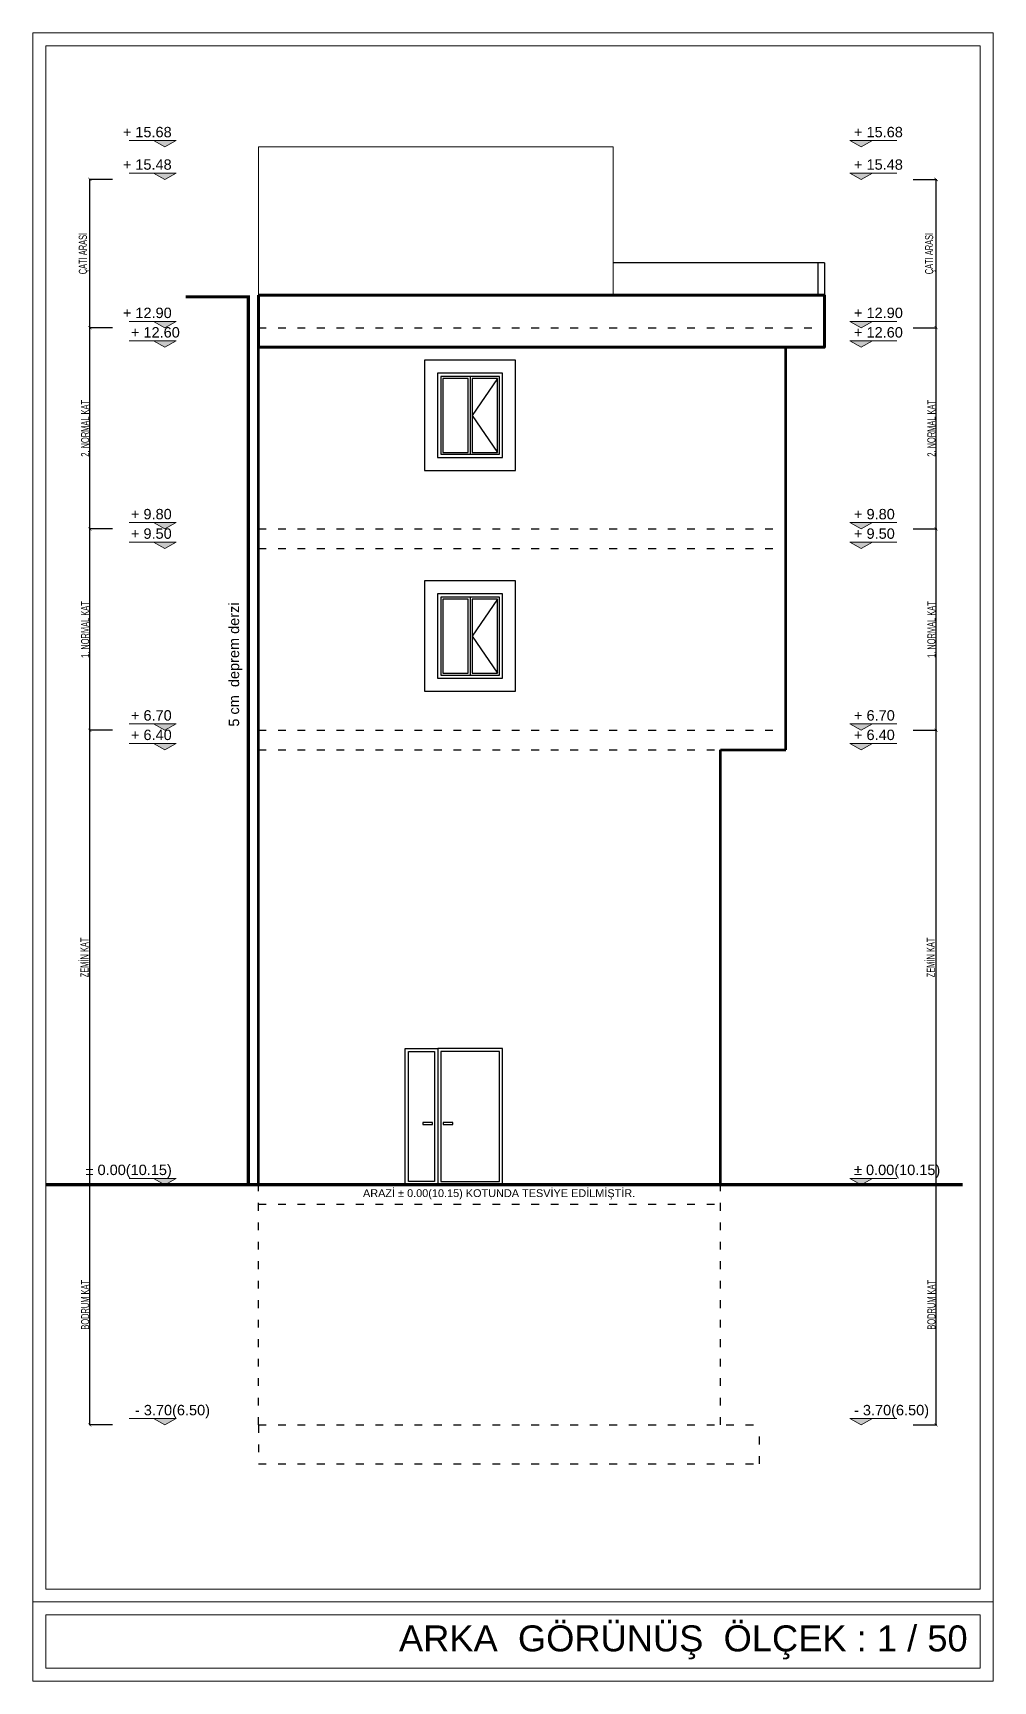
# Model space of a CAD drawing. Header units: millimetres. Extents: x 7519 to 33116, y -1769 to 3101.
# Drawn here: x 31638 to 33116, y 562 to 3101 of the extents above; entities that cross this region are included whole.
import ezdxf

# ---------------------------------------------------------------- set-up
doc = ezdxf.new("R2010")
doc.units = ezdxf.units.MM
doc.linetypes.add('ACAD_ISO03W100', pattern=[30, 12, -18])
doc.linetypes.add('ACAD_ISO04W100', pattern=[30, 24, -3, 0, -3])
doc.layers.add('1', color=7, linetype='Continuous', true_color=0x4137a0)
for name, color, linetype, lineweight in [('6', 42, 'Continuous', 60), ('duvar', 145, 'Continuous', 53), ('iç ölçü x', 20, 'Continuous', 9), ('kesit duvar', 97, 'Continuous', 30), ('KÜTÜPHANE', 34, 'Continuous', 30), ('çizgi', 234, 'Continuous', 9)]:
    doc.layers.add(name, color=color, linetype=linetype, lineweight=lineweight)
doc.layers.add('kapı pen', color=4, linetype='Continuous')
doc.styles.get("Standard").update_dxf_attribs({"font": 'arial.ttf'})
doc.styles.add('UMUT İÇ ÖLÇÜ YAZISI', font='ARIALN.TTF', dxfattribs={"width": 0.7, "height": 12.5})
doc.dimstyles.new('UMUT İÇ ÖLÇÜ', dxfattribs={"dimtxt": 12.5, "dimasz": 5, "dimexe": 1.25, "dimexo": 0.625, "dimtad": 1, "dimtoh": 1, "dimdec": 0, "dimzin": 12, "dimtxsty": 'UMUT İÇ ÖLÇÜ YAZISI', "dimblk": 'ARCHTICK', "dimcen": 5, "dimclrd": 1, "dimclre": 2, "dimclrt": 3, "dimadec": 0, "dimazin": 0, "dimtfac": 1, "dimtdec": 0, "dimtix": 1, "dimtmove": 0, "dimatfit": 3, "dimldrblk": 'ARCHTICK', "dimfxl": 35, "dimfxlon": 1, "dimtfillclr": 256, "dimarcsym": 0})

msp = doc.modelspace()

# ---------------------------------------------------------------- texts
at = {"layer": 'iç ölçü x'}
for s, height, p in [('+ 15.68', 16, (31776.542, 2940.082)), ('+ 15.68', 16, (32902.292, 2940.082)), ('+ 15.48', 16, (31776.542, 2890.082)), ('+ 15.48', 16, (32902.292, 2890.082)), ('+ 12.90', 16, (31776.629, 2661.644)), ('+ 12.90', 16, (32902.292, 2661.644)), ('+ 12.60', 16, (31789.061, 2631.644)), ('+ 12.60', 16, (32902.292, 2631.644)), ('+ 9.80', 16, (31789.061, 2351.644)), ('+ 9.80', 16, (32902.292, 2351.644)), ('+ 9.50', 16, (31789.061, 2321.644)), ('+ 9.50', 16, (32902.292, 2321.644)), ('+ 6.70', 16, (31789.061, 2041.644)), ('+ 6.70', 16, (32902.292, 2041.644)), ('+ 6.40', 16, (31789.061, 2011.644)), ('+ 6.40', 16, (32902.292, 2011.644)), ('± 0.00(10.15)', 16, (31719.156, 1341.644)), ('± 0.00(10.15)', 16, (32902.292, 1341.644)), ('ARAZİ ± 0.00(10.15) KOTUNDA TESVİYE EDİLMİŞTİR.', 12, (32146.325, 1307.758)), ('- 3.70(6.50)', 16, (31795.205, 971.644)), ('- 3.70(6.50)', 16, (32902.292, 971.644)), ('ARKA  GÖRÜNÜŞ  ÖLÇEK : 1 / 50', 40, (32201.642, 608.009))]:
    msp.add_text(s, height=height, dxfattribs=at).set_placement(p)
msp.add_text('5 cm  deprem derzi', height=16, rotation=90, dxfattribs=at).set_placement((31955.609, 2032.313))

# ---------------------------------------------------------------- blocks, each defined once
blk = doc.blocks.new('A$C255917EC')
at = {"layer": 'iç ölçü x'}
h = blk.add_hatch(color=256, dxfattribs=at)
h.dxf.hatch_style = 1
h.paths.add_polyline_path([(0, 0), (43.7, 24.5), (-43.7, 24.5)])
for p, q in [((0, 0), (-43.7, 24.5)), ((-43.7, 24.5), (137.2, 24.5)), ((0, 0), (43.7, 24.5))]:
    blk.add_line(p, q, dxfattribs=at)
blk = doc.blocks.new('_ArchTick')
at = {"color": 0, "linetype": 'ByBlock', "const_width": 0.15}
blk.add_lwpolyline([(-0.5, -0.5), (0.5, 0.5)], dxfattribs=at)
blk = doc.blocks.new('*D566')
at = {"layer": 'Defpoints', "color": 0, "lineweight": 100, "transparency": 16777216}
for p in [(32913.2, 1326.8), (33028.6, 1326.8), (32913.2, 956.8)]:
    blk.add_point(p, dxfattribs=at)
at = {"layer": 'iç ölçü x', "color": 2, "lineweight": -2, "transparency": 16777216}
for p, q in [((32993.6, 1326.8), (33029.8, 1326.8)), ((32993.6, 956.8), (33029.8, 956.8))]:
    blk.add_line(p, q, dxfattribs=at)
at = {"layer": 'iç ölçü x', "color": 1, "lineweight": -2, "transparency": 16777216}
blk.add_line((33028.6, 956.8), (33028.6, 1326.8), dxfattribs=at)
at = {"layer": 'iç ölçü x', "color": 1, "lineweight": -2, "transparency": 16777216, "xscale": 5, "yscale": 5, "zscale": 5}
for p, rotation in [((33028.6, 1326.8), 90), ((33028.6, 956.8), 270)]:
    blk.add_blockref('_ArchTick', p, dxfattribs=dict(at, rotation=rotation))
at = {"layer": 'iç ölçü x', "color": 3, "transparency": 16777216, "insert": (33021.5, 1141.8), "char_height": 12.5, "attachment_point": 5, "rotation": 90, "style": 'UMUT İÇ ÖLÇÜ YAZISI'}
blk.add_mtext('BODRUM KAT', dxfattribs=at)
blk = doc.blocks.new('*D567')
at = {"layer": 'Defpoints', "color": 0, "transparency": 16777216}
for p in [(32913.2, 2026.8), (33028.6, 2026.8), (32913.2, 1326.8)]:
    blk.add_point(p, dxfattribs=at)
at = {"layer": 'iç ölçü x', "color": 2, "lineweight": -2, "transparency": 16777216}
for p, q in [((32993.6, 2026.8), (33029.8, 2026.8)), ((32993.6, 1326.8), (33029.8, 1326.8))]:
    blk.add_line(p, q, dxfattribs=at)
at = {"layer": 'iç ölçü x', "color": 1, "lineweight": -2, "transparency": 16777216}
blk.add_line((33028.6, 1326.8), (33028.6, 2026.8), dxfattribs=at)
at = {"layer": 'iç ölçü x', "color": 1, "lineweight": -2, "transparency": 16777216, "xscale": 5, "yscale": 5, "zscale": 5}
for p, rotation in [((33028.6, 2026.8), 90), ((33028.6, 1326.8), 270)]:
    blk.add_blockref('_ArchTick', p, dxfattribs=dict(at, rotation=rotation))
at = {"layer": 'iç ölçü x', "color": 3, "transparency": 16777216, "insert": (33020.3, 1676.8), "char_height": 12.5, "attachment_point": 5, "rotation": 90, "style": 'UMUT İÇ ÖLÇÜ YAZISI'}
blk.add_mtext('ZEMİN KAT', dxfattribs=at)
blk = doc.blocks.new('*D568')
at = {"layer": 'Defpoints', "color": 0, "transparency": 16777216}
for p in [(32913.2, 2336.8), (33028.6, 2336.8), (32913.2, 2026.8)]:
    blk.add_point(p, dxfattribs=at)
at = {"layer": 'iç ölçü x', "color": 2, "lineweight": -2, "transparency": 16777216}
for p, q in [((32993.6, 2336.8), (33029.8, 2336.8)), ((32993.6, 2026.8), (33029.8, 2026.8))]:
    blk.add_line(p, q, dxfattribs=at)
at = {"layer": 'iç ölçü x', "color": 1, "lineweight": -2, "transparency": 16777216}
blk.add_line((33028.6, 2026.8), (33028.6, 2336.8), dxfattribs=at)
at = {"layer": 'iç ölçü x', "color": 1, "lineweight": -2, "transparency": 16777216, "xscale": 5, "yscale": 5, "zscale": 5}
for p, rotation in [((33028.6, 2336.8), 90), ((33028.6, 2026.8), 270)]:
    blk.add_blockref('_ArchTick', p, dxfattribs=dict(at, rotation=rotation))
at = {"layer": 'iç ölçü x', "color": 3, "transparency": 16777216, "insert": (33021.5, 2181.8), "char_height": 12.5, "attachment_point": 5, "rotation": 90, "style": 'UMUT İÇ ÖLÇÜ YAZISI'}
blk.add_mtext('1. NORMAL KAT', dxfattribs=at)
blk = doc.blocks.new('*D569')
at = {"layer": 'Defpoints', "color": 0, "transparency": 16777216}
for p in [(32913.2, 2646.8), (33028.6, 2646.8), (32913.2, 2336.8)]:
    blk.add_point(p, dxfattribs=at)
at = {"layer": 'iç ölçü x', "color": 2, "lineweight": -2, "transparency": 16777216}
for p, q in [((32993.6, 2646.8), (33029.8, 2646.8)), ((32993.6, 2336.8), (33029.8, 2336.8))]:
    blk.add_line(p, q, dxfattribs=at)
at = {"layer": 'iç ölçü x', "color": 1, "lineweight": -2, "transparency": 16777216}
blk.add_line((33028.6, 2336.8), (33028.6, 2646.8), dxfattribs=at)
at = {"layer": 'iç ölçü x', "color": 1, "lineweight": -2, "transparency": 16777216, "xscale": 5, "yscale": 5, "zscale": 5}
for p, rotation in [((33028.6, 2646.8), 90), ((33028.6, 2336.8), 270)]:
    blk.add_blockref('_ArchTick', p, dxfattribs=dict(at, rotation=rotation))
at = {"layer": 'iç ölçü x', "color": 3, "transparency": 16777216, "insert": (33021.5, 2491.8), "char_height": 12.5, "attachment_point": 5, "rotation": 90, "style": 'UMUT İÇ ÖLÇÜ YAZISI'}
blk.add_mtext('2. NORMAL KAT', dxfattribs=at)
blk = doc.blocks.new('*D570')
at = {"layer": 'Defpoints', "color": 0, "transparency": 16777216}
for p in [(32913.2, 2875.2), (33028.6, 2875.2), (32913.2, 2646.8)]:
    blk.add_point(p, dxfattribs=at)
at = {"layer": 'iç ölçü x', "color": 2, "lineweight": -2, "transparency": 16777216}
for p, q in [((32993.6, 2875.2), (33029.8, 2875.2)), ((32993.6, 2646.8), (33029.8, 2646.8))]:
    blk.add_line(p, q, dxfattribs=at)
at = {"layer": 'iç ölçü x', "color": 1, "lineweight": -2, "transparency": 16777216}
blk.add_line((33028.6, 2646.8), (33028.6, 2875.2), dxfattribs=at)
at = {"layer": 'iç ölçü x', "color": 1, "lineweight": -2, "transparency": 16777216, "xscale": 5, "yscale": 5, "zscale": 5}
for p, rotation in [((33028.6, 2875.2), 90), ((33028.6, 2646.8), 270)]:
    blk.add_blockref('_ArchTick', p, dxfattribs=dict(at, rotation=rotation))
at = {"layer": 'iç ölçü x', "color": 3, "transparency": 16777216, "insert": (33019.8, 2761), "char_height": 12.5, "attachment_point": 5, "rotation": 90, "style": 'UMUT İÇ ÖLÇÜ YAZISI'}
blk.add_mtext('ÇATI ARASI ', dxfattribs=at)
blk = doc.blocks.new('*D556')
at = {"layer": 'Defpoints', "color": 0, "lineweight": 100, "transparency": 16777216}
for p in [(31725.7, 1326.8), (31841.1, 1326.8), (31841.1, 956.8)]:
    blk.add_point(p, dxfattribs=at)
at = {"layer": 'iç ölçü x', "color": 2, "lineweight": -2, "transparency": 16777216}
for p, q in [((31760.7, 1326.8), (31724.5, 1326.8)), ((31760.7, 956.8), (31724.5, 956.8))]:
    blk.add_line(p, q, dxfattribs=at)
at = {"layer": 'iç ölçü x', "color": 1, "lineweight": -2, "transparency": 16777216}
blk.add_line((31725.7, 956.8), (31725.7, 1326.8), dxfattribs=at)
at = {"layer": 'iç ölçü x', "color": 1, "lineweight": -2, "transparency": 16777216, "xscale": 5, "yscale": 5, "zscale": 5}
for p, rotation in [((31725.7, 1326.8), 90), ((31725.7, 956.8), 270)]:
    blk.add_blockref('_ArchTick', p, dxfattribs=dict(at, rotation=rotation))
at = {"layer": 'iç ölçü x', "color": 3, "transparency": 16777216, "insert": (31718.6, 1141.8), "char_height": 12.5, "attachment_point": 5, "rotation": 90, "style": 'UMUT İÇ ÖLÇÜ YAZISI'}
blk.add_mtext('BODRUM KAT', dxfattribs=at)
blk = doc.blocks.new('*D557')
at = {"layer": 'Defpoints', "color": 0, "transparency": 16777216}
for p in [(31725.7, 2026.8), (31841.1, 2026.8), (31841.1, 1326.8)]:
    blk.add_point(p, dxfattribs=at)
at = {"layer": 'iç ölçü x', "color": 2, "lineweight": -2, "transparency": 16777216}
for p, q in [((31760.7, 2026.8), (31724.5, 2026.8)), ((31760.7, 1326.8), (31724.5, 1326.8))]:
    blk.add_line(p, q, dxfattribs=at)
at = {"layer": 'iç ölçü x', "color": 1, "lineweight": -2, "transparency": 16777216}
blk.add_line((31725.7, 1326.8), (31725.7, 2026.8), dxfattribs=at)
at = {"layer": 'iç ölçü x', "color": 1, "lineweight": -2, "transparency": 16777216, "xscale": 5, "yscale": 5, "zscale": 5}
for p, rotation in [((31725.7, 2026.8), 90), ((31725.7, 1326.8), 270)]:
    blk.add_blockref('_ArchTick', p, dxfattribs=dict(at, rotation=rotation))
at = {"layer": 'iç ölçü x', "color": 3, "transparency": 16777216, "insert": (31717.5, 1676.8), "char_height": 12.5, "attachment_point": 5, "rotation": 90, "style": 'UMUT İÇ ÖLÇÜ YAZISI'}
blk.add_mtext('ZEMİN KAT', dxfattribs=at)
blk = doc.blocks.new('*D558')
at = {"layer": 'Defpoints', "color": 0, "transparency": 16777216}
for p in [(31725.7, 2336.8), (31841.1, 2336.8), (31841.1, 2026.8)]:
    blk.add_point(p, dxfattribs=at)
at = {"layer": 'iç ölçü x', "color": 2, "lineweight": -2, "transparency": 16777216}
for p, q in [((31760.7, 2336.8), (31724.5, 2336.8)), ((31760.7, 2026.8), (31724.5, 2026.8))]:
    blk.add_line(p, q, dxfattribs=at)
at = {"layer": 'iç ölçü x', "color": 1, "lineweight": -2, "transparency": 16777216}
blk.add_line((31725.7, 2026.8), (31725.7, 2336.8), dxfattribs=at)
at = {"layer": 'iç ölçü x', "color": 1, "lineweight": -2, "transparency": 16777216, "xscale": 5, "yscale": 5, "zscale": 5}
for p, rotation in [((31725.7, 2336.8), 90), ((31725.7, 2026.8), 270)]:
    blk.add_blockref('_ArchTick', p, dxfattribs=dict(at, rotation=rotation))
at = {"layer": 'iç ölçü x', "color": 3, "transparency": 16777216, "insert": (31718.6, 2181.8), "char_height": 12.5, "attachment_point": 5, "rotation": 90, "style": 'UMUT İÇ ÖLÇÜ YAZISI'}
blk.add_mtext('1. NORMAL KAT', dxfattribs=at)
blk = doc.blocks.new('*D559')
at = {"layer": 'Defpoints', "color": 0, "transparency": 16777216}
for p in [(31725.7, 2646.8), (31841.1, 2646.8), (31841.1, 2336.8)]:
    blk.add_point(p, dxfattribs=at)
at = {"layer": 'iç ölçü x', "color": 2, "lineweight": -2, "transparency": 16777216}
for p, q in [((31760.7, 2646.8), (31724.5, 2646.8)), ((31760.7, 2336.8), (31724.5, 2336.8))]:
    blk.add_line(p, q, dxfattribs=at)
at = {"layer": 'iç ölçü x', "color": 1, "lineweight": -2, "transparency": 16777216}
blk.add_line((31725.7, 2336.8), (31725.7, 2646.8), dxfattribs=at)
at = {"layer": 'iç ölçü x', "color": 1, "lineweight": -2, "transparency": 16777216, "xscale": 5, "yscale": 5, "zscale": 5}
for p, rotation in [((31725.7, 2646.8), 90), ((31725.7, 2336.8), 270)]:
    blk.add_blockref('_ArchTick', p, dxfattribs=dict(at, rotation=rotation))
at = {"layer": 'iç ölçü x', "color": 3, "transparency": 16777216, "insert": (31718.6, 2491.8), "char_height": 12.5, "attachment_point": 5, "rotation": 90, "style": 'UMUT İÇ ÖLÇÜ YAZISI'}
blk.add_mtext('2. NORMAL KAT', dxfattribs=at)
blk = doc.blocks.new('*D560')
at = {"layer": 'Defpoints', "color": 0, "transparency": 16777216}
for p in [(31725.7, 2875.2), (31841.1, 2875.2), (31841.1, 2646.8)]:
    blk.add_point(p, dxfattribs=at)
at = {"layer": 'iç ölçü x', "color": 2, "lineweight": -2, "transparency": 16777216}
for p, q in [((31760.7, 2875.2), (31724.5, 2875.2)), ((31760.7, 2646.8), (31724.5, 2646.8))]:
    blk.add_line(p, q, dxfattribs=at)
at = {"layer": 'iç ölçü x', "color": 1, "lineweight": -2, "transparency": 16777216}
blk.add_line((31725.7, 2646.8), (31725.7, 2875.2), dxfattribs=at)
at = {"layer": 'iç ölçü x', "color": 1, "lineweight": -2, "transparency": 16777216, "xscale": 5, "yscale": 5, "zscale": 5}
for p, rotation in [((31725.7, 2875.2), 90), ((31725.7, 2646.8), 270)]:
    blk.add_blockref('_ArchTick', p, dxfattribs=dict(at, rotation=rotation))
at = {"layer": 'iç ölçü x', "color": 3, "transparency": 16777216, "insert": (31716.9, 2761), "char_height": 12.5, "attachment_point": 5, "rotation": 90, "style": 'UMUT İÇ ÖLÇÜ YAZISI'}
blk.add_mtext('ÇATI ARASI ', dxfattribs=at)

# ---------------------------------------------------------------- dimensions: what is measured, and where the dimension line sits
at = {"layer": 'iç ölçü x'}
for base, p1, p2, text, picture, middle in [((31725.723, 2875.205), (31841.1, 2646.767), (31841.1, 2875.205), 'ÇATI ARASI ', '*D560', (31716.946, 2760.986)), ((33028.571, 2875.205), (32913.193, 2646.767), (32913.193, 2875.205), 'ÇATI ARASI ', '*D570', (33019.795, 2760.986)), ((31725.723, 2646.767), (31841.1, 2336.767), (31841.1, 2646.767), '2. NORMAL KAT', '*D559', (31718.63, 2491.767)), ((33028.571, 2646.767), (32913.193, 2336.767), (32913.193, 2646.767), '2. NORMAL KAT', '*D569', (33021.479, 2491.767)), ((31725.723, 2336.767), (31841.1, 2026.767), (31841.1, 2336.767), '1. NORMAL KAT', '*D558', (31718.63, 2181.767)), ((33028.571, 2336.767), (32913.193, 2026.767), (32913.193, 2336.767), '1. NORMAL KAT', '*D568', (33021.479, 2181.767)), ((31725.723, 2026.767), (31841.1, 1326.767), (31841.1, 2026.767), 'ZEMİN KAT', '*D557', (31717.462, 1676.767)), ((33028.571, 2026.767), (32913.193, 1326.767), (32913.193, 2026.767), 'ZEMİN KAT', '*D567', (33020.31, 1676.767))]:
    dim = msp.add_linear_dim(base=base, p1=p1, p2=p2, angle=90, text=text, dimstyle='UMUT İÇ ÖLÇÜ', override={"dimtmove": 1}, dxfattribs=at)
    dim.commit()
    dim.dimension.update_dxf_attribs({"geometry": picture, "text_midpoint": middle})
for base, p1, p2, picture, middle in [((31725.723, 1326.767), (31841.1, 956.767), (31841.1, 1326.767), '*D556', (31718.63, 1141.767)), ((33028.571, 1326.767), (32913.193, 956.767), (32913.193, 1326.767), '*D566', (33021.479, 1141.767))]:
    dim = msp.add_linear_dim(base=base, p1=p1, p2=p2, angle=90, text='BODRUM KAT', dimstyle='UMUT İÇ ÖLÇÜ', dxfattribs=at)
    dim.commit()
    dim.dimension.update_dxf_attribs({"geometry": picture, "text_midpoint": middle})

# ---------------------------------------------------------------- linework, layer by layer
at = {"layer": '1'}
msp.add_line((31985.455, 2696.767), (32856.605, 2696.767), dxfattribs=at)
at = {"layer": '1', "linetype": 'ACAD_ISO03W100'}
msp.add_line((31985.455, 2646.767), (32856.605, 2646.767), dxfattribs=at)
at = {"layer": '6'}
msp.add_lwpolyline([(31985.455, 2696.767), (32856.605, 2696.767), (32856.605, 2616.767), (31985.455, 2616.767)], close=True, dxfattribs=at)
at = {"layer": 'duvar'}
for p, q in [((31985.455, 1326.767), (31985.455, 2616.767)), ((32797.364, 1996.767), (32797.364, 2616.767)), ((32696.605, 1326.767), (32696.605, 1996.767)), ((32696.605, 1996.767), (32797.364, 1996.767))]:
    msp.add_line(p, q, dxfattribs=at)
at = {"layer": 'iç ölçü x'}
for points in [[(31638.21, 684.072), (33116.296, 684.072), (33116.296, 3100.74), (31638.21, 3100.74)], [(31658.21, 704.072), (33096.296, 704.072), (33096.296, 3080.74), (31658.21, 3080.74)], [(31638.21, 684.072), (33116.296, 684.072), (33116.296, 562.318), (31638.21, 562.318)], [(31658.21, 664.072), (33096.296, 664.072), (33096.296, 582.318), (31658.21, 582.318)]]:
    msp.add_lwpolyline(points, close=True, dxfattribs=at)
at = {"layer": 'iç ölçü x', "linetype": 'ACAD_ISO04W100', "const_width": 5}
msp.add_lwpolyline([(31969.673, 1326.767), (31969.673, 2694.3), (31873.419, 2694.3)], dxfattribs=at)
at = {"layer": 'kapı pen'}
for p, q in [((32311.23, 2571.767), (32311.23, 2451.767)), ((32353.23, 2568.767), (32314.23, 2511.767)), ((32314.23, 2511.767), (32353.23, 2454.767)), ((32311.23, 2231.767), (32311.23, 2111.767)), ((32353.23, 2228.767), (32314.23, 2171.767)), ((32314.23, 2171.767), (32353.23, 2114.767)), ((32238.392, 1422.597), (32238.392, 1419.597)), ((32253.392, 1422.597), (32238.392, 1422.597)), ((32253.392, 1419.597), (32253.392, 1422.597)), ((32269.568, 1422.597), (32269.568, 1419.597)), ((32284.568, 1422.597), (32269.568, 1422.597)), ((32284.568, 1419.597), (32284.568, 1422.597)), ((32238.392, 1419.597), (32253.392, 1419.597)), ((32269.568, 1419.597), (32284.568, 1419.597))]:
    msp.add_line(p, q, dxfattribs=at)
at = {"layer": 'kapı pen', "linetype": 'ACAD_ISO03W100'}
for p, q in [((31985.455, 2336.767), (32797.364, 2336.767)), ((31985.455, 2306.767), (32797.364, 2306.767)), ((31985.455, 2026.767), (32797.364, 2026.767)), ((31985.455, 1996.767), (32696.605, 1996.767)), ((31985.455, 956.767), (31985.455, 1326.767)), ((31985.455, 1326.767), (32696.605, 1326.767)), ((32696.605, 956.767), (32696.605, 1326.767)), ((31985.455, 1296.767), (32696.605, 1296.767)), ((31985.455, 956.767), (32756.605, 956.767)), ((31985.455, 956.767), (31985.455, 896.767)), ((32756.605, 896.767), (32756.605, 956.767)), ((31985.455, 896.767), (32756.605, 896.767))]:
    msp.add_line(p, q, dxfattribs=at)
at = {"layer": 'kapı pen'}
for points in [[(32381.23, 2596.767), (32241.23, 2596.767), (32241.23, 2426.767), (32381.23, 2426.767)], [(32361.23, 2576.767), (32261.23, 2576.767), (32261.23, 2446.767), (32361.23, 2446.767)], [(32356.23, 2571.767), (32266.23, 2571.767), (32266.23, 2451.767), (32356.23, 2451.767)], [(32308.23, 2454.767), (32308.23, 2568.767), (32269.23, 2568.767), (32269.23, 2454.767)], [(32314.23, 2454.767), (32353.23, 2454.767), (32353.23, 2568.767), (32314.23, 2568.767)], [(32381.23, 2256.767), (32241.23, 2256.767), (32241.23, 2086.767), (32381.23, 2086.767)], [(32361.23, 2236.767), (32261.23, 2236.767), (32261.23, 2106.767), (32361.23, 2106.767)], [(32356.23, 2231.767), (32266.23, 2231.767), (32266.23, 2111.767), (32356.23, 2111.767)], [(32308.23, 2114.767), (32308.23, 2228.767), (32269.23, 2228.767), (32269.23, 2114.767)], [(32314.23, 2114.767), (32353.23, 2114.767), (32353.23, 2228.767), (32314.23, 2228.767)], [(32211.275, 1536.767), (32261.275, 1536.767), (32261.275, 1326.767), (32211.275, 1326.767)], [(32216.275, 1531.767), (32256.275, 1531.767), (32256.275, 1331.767), (32216.275, 1331.767)], [(32361.28, 1536.767), (32261.275, 1536.767), (32261.275, 1326.767), (32361.28, 1326.767)], [(32356.28, 1531.767), (32266.275, 1531.767), (32266.275, 1331.767), (32356.28, 1331.767)]]:
    msp.add_lwpolyline(points, close=True, dxfattribs=at)
at = {"layer": 'kesit duvar'}
for p, q in [((32846.605, 2746.767), (32532.013, 2746.767)), ((32856.605, 2746.767), (32846.605, 2746.767)), ((32846.605, 2746.767), (32846.605, 2696.767)), ((32856.605, 2746.767), (32856.605, 2696.767))]:
    msp.add_line(p, q, dxfattribs=at)
at = {"layer": 'KÜTÜPHANE', "const_width": 5}
msp.add_lwpolyline([(31658.21, 1326.767), (33069.588, 1326.767)], dxfattribs=at)
at = {"layer": 'çizgi'}
for p, q in [((31985.455, 2696.767), (31985.455, 2925.205)), ((32531.225, 2925.205), (31985.455, 2925.205)), ((32531.225, 2925.205), (32531.225, 2696.767)), ((31985.455, 2616.767), (31985.455, 2696.767))]:
    msp.add_line(p, q, dxfattribs=at)

# ---------------------------------------------------------------- block references
at = {"layer": 'iç ölçü x', "yscale": 0.4, "zscale": 0.4}
for p, xscale in [((31841.1, 2925.205), -0.4), ((32913.193, 2925.205), 0.4), ((31841.1, 2875.205), -0.4), ((32913.193, 2875.205), 0.4), ((31841.1, 2646.767), -0.4), ((32913.193, 2646.767), 0.4), ((31841.1, 2616.767), -0.4), ((32913.193, 2616.767), 0.4), ((31841.1, 2336.767), -0.4), ((32913.193, 2336.767), 0.4), ((31841.1, 2306.767), -0.4), ((32913.193, 2306.767), 0.4), ((31841.1, 2026.767), -0.4), ((32913.193, 2026.767), 0.4), ((31841.1, 1996.767), -0.4), ((32913.193, 1996.767), 0.4), ((31841.1, 1326.767), -0.4), ((32913.193, 1326.767), 0.4), ((31841.1, 956.767), -0.4), ((32913.193, 956.767), 0.4)]:
    msp.add_blockref('A$C255917EC', p, dxfattribs=dict(at, xscale=xscale))

msp.set_redraw_order([(e.dxf.handle, doc.entitydb.next_handle()) for e in msp.query("TEXT MTEXT ATTDEF DIMENSION ARC_DIMENSION")])  # texts and dimensions are drawn at this point

doc.saveas('drawing.dxf')
